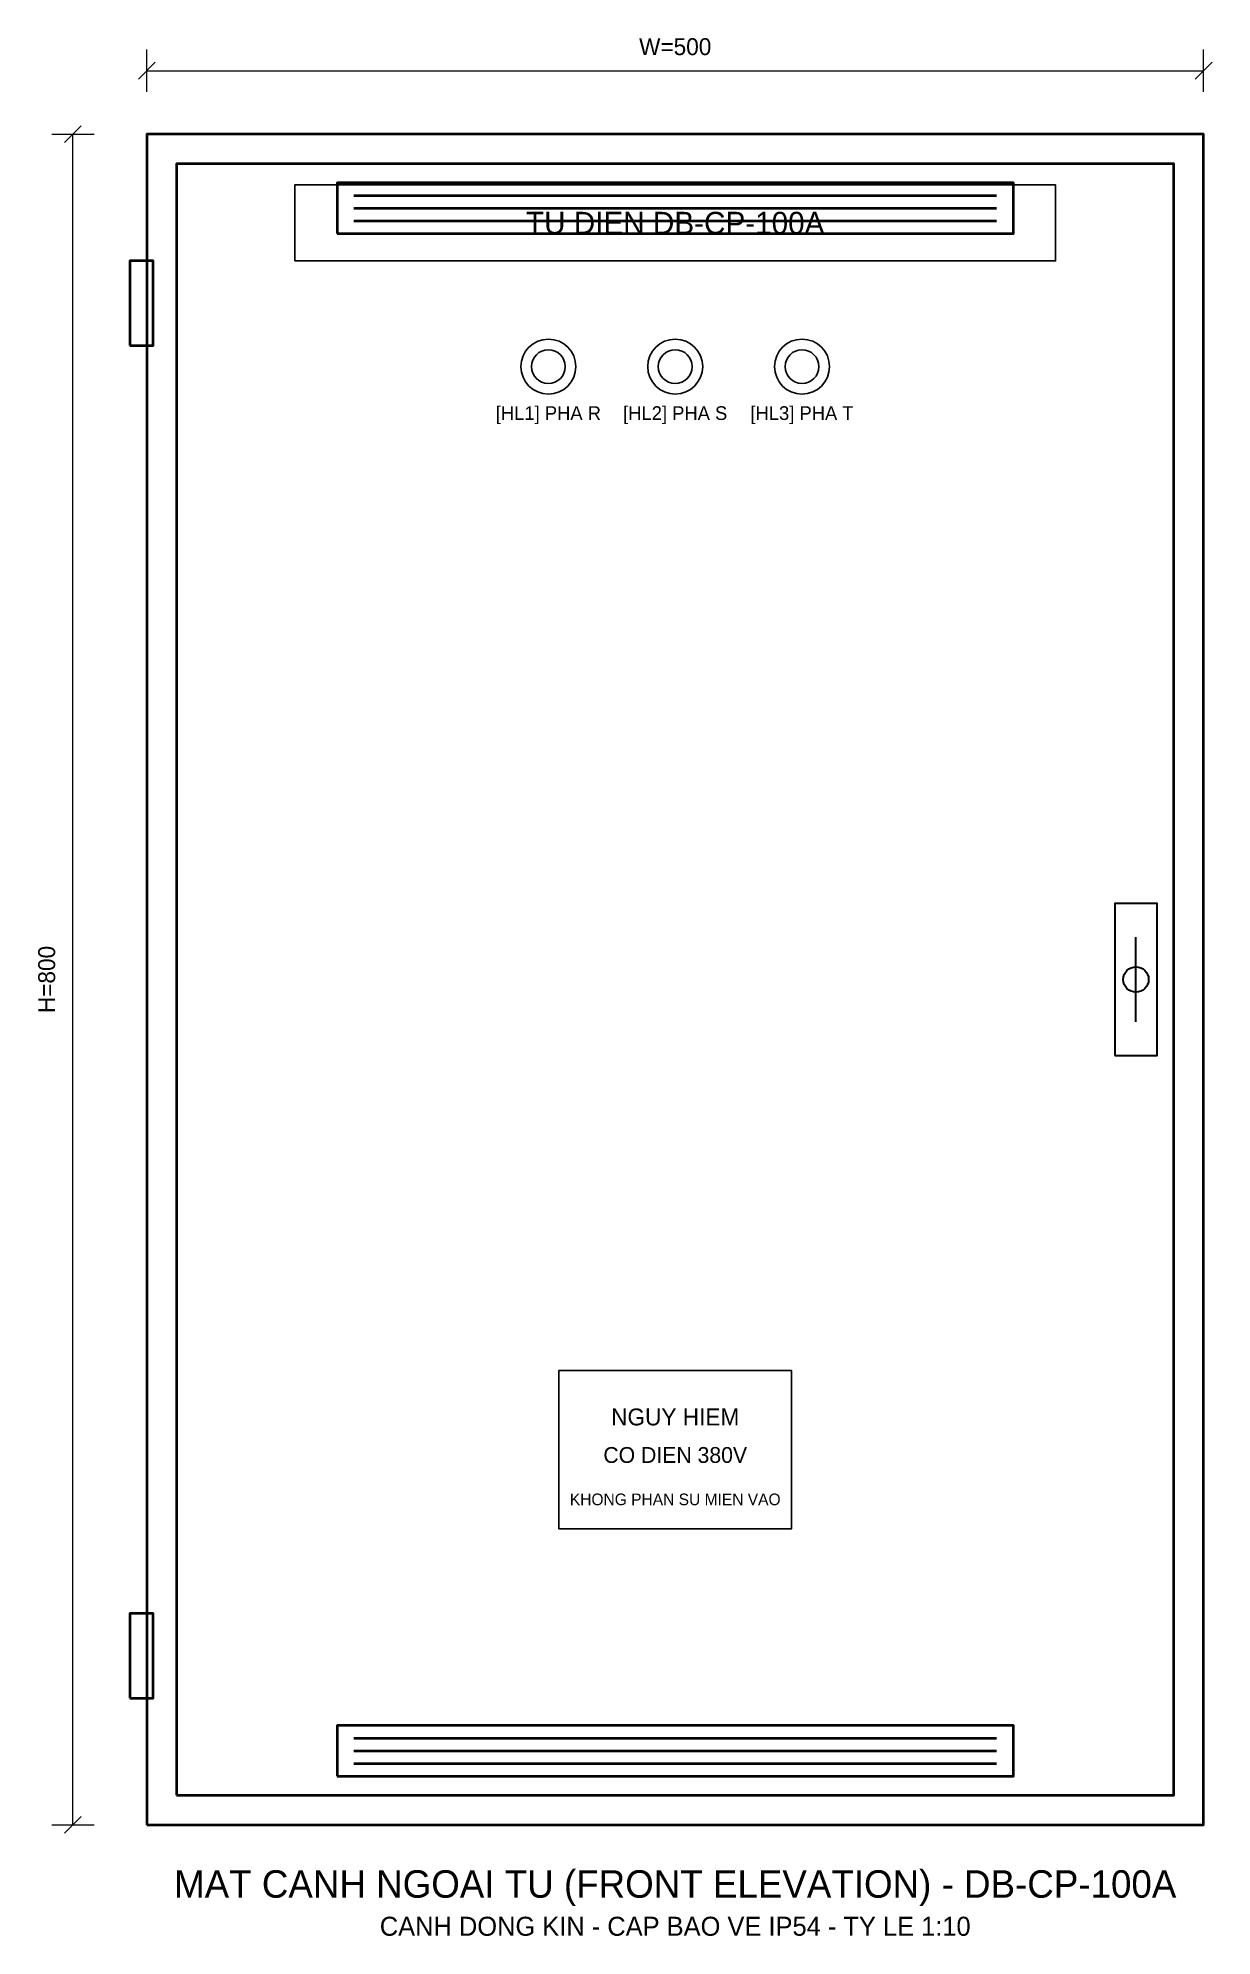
# Model space of a CAD drawing. Header units: metres. Extents: x 48 to 3590, y 45 to 946.
# Drawn here: x 48 to 604, y 47 to 946 of the extents above; entities that cross this region are included whole.
import ezdxf
from ezdxf.enums import TextEntityAlignment as Align

# ---------------------------------------------------------------- set-up
doc = ezdxf.new("R2010")
doc.units = ezdxf.units.M
for name, color, linetype, lineweight in [('0_DEVICES', 7, 'Continuous', 30), ('0_DIM', 1, 'Continuous', 15), ('0_DOOR_ITEMS', 1, 'Continuous', 25), ('0_FRAME', 6, 'Continuous', 40), ('0_PLATE', 4, 'Continuous', 25), ('0_TEXT', 7, 'Continuous', 20), ('0_TEXT_TITLE', 3, 'Continuous', 30)]:
    doc.layers.add(name, color=color, linetype=linetype, lineweight=lineweight)

msp = doc.modelspace()

# ---------------------------------------------------------------- texts
at = {"layer": '0_TEXT', "color": 1}
msp.add_text('W=500', height=8, dxfattribs=at).set_placement((350, 935), align=Align.BOTTOM_CENTER)
msp.add_text('[HL1] PHA R', height=6.5, dxfattribs=at).set_placement((290, 768), align=Align.MIDDLE_CENTER)
at = {"layer": '0_TEXT', "color": 2}
for s, height, p in [('[HL2] PHA S', 6.5, (350, 768)), ('KHONG PHAN SU MIEN VAO', 5.5, (350, 254))]:
    msp.add_text(s, height=height, dxfattribs=at).set_placement(p, align=Align.MIDDLE_CENTER)
at = {"layer": '0_TEXT', "color": 3}
msp.add_text('[HL3] PHA T', height=6.5, dxfattribs=at).set_placement((410, 768), align=Align.MIDDLE_CENTER)
at = {"layer": '0_TEXT', "color": 1}
msp.add_text('H=800', height=8, rotation=90, dxfattribs=at).set_placement((59, 500), align=Align.BOTTOM_CENTER)
at = {"layer": '0_TEXT'}
msp.add_text('CANH DONG KIN - CAP BAO VE IP54 - TY LE 1:10', height=9, dxfattribs=at).set_placement((350, 52), align=Align.MIDDLE_CENTER)
at = {"layer": '0_TEXT_TITLE', "color": 3}
msp.add_text('TU DIEN DB-CP-100A', height=10.5, dxfattribs=at).set_placement((350, 858), align=Align.MIDDLE_CENTER)
at = {"layer": '0_TEXT_TITLE', "color": 1}
for s, height, p in [('NGUY HIEM', 8, (350, 293)), ('CO DIEN 380V', 7.5, (350, 275))]:
    msp.add_text(s, height=height, dxfattribs=at).set_placement(p, align=Align.MIDDLE_CENTER)
at = {"layer": '0_TEXT_TITLE'}
msp.add_text('MAT CANH NGOAI TU (FRONT ELEVATION) - DB-CP-100A', height=13, dxfattribs=at).set_placement((350, 72), align=Align.MIDDLE_CENTER)

# ---------------------------------------------------------------- linework, layer by layer
at = {"layer": '0_DEVICES'}
msp.add_line((568, 480), (568, 520), dxfattribs=at)
msp.add_lwpolyline([(558, 464), (578, 464), (578, 536), (558, 536), (558, 464)], close=True, dxfattribs=at)
msp.add_circle((568, 500), 6, dxfattribs=at)
at = {"layer": '0_DIM', "color": 1}
for p, q in [((100, 920), (100, 940)), ((600, 920), (600, 940)), ((96, 926), (104, 934)), ((100, 930), (600, 930)), ((596, 926), (604, 934)), ((55, 900), (75, 900)), ((61, 896), (69, 904)), ((65, 100), (65, 900)), ((55, 100), (75, 100)), ((61, 96), (69, 104))]:
    msp.add_line(p, q, dxfattribs=at)
at = {"layer": '0_DOOR_ITEMS', "color": 2}
msp.add_lwpolyline([(295, 240), (405, 240), (405, 315), (295, 315), (295, 240)], close=True, dxfattribs=at)
at = {"layer": '0_DOOR_ITEMS', "color": 1}
for radius in [13, 8]:
    msp.add_circle((290, 790), radius, dxfattribs=at)
at = {"layer": '0_DOOR_ITEMS', "color": 2}
for radius in [13, 8]:
    msp.add_circle((350, 790), radius, dxfattribs=at)
at = {"layer": '0_DOOR_ITEMS', "color": 3}
for radius in [13, 8]:
    msp.add_circle((410, 790), radius, dxfattribs=at)
at = {"layer": '0_FRAME'}
for p, q in [((198, 871), (502, 871)), ((198, 865), (502, 865)), ((198, 859), (502, 859)), ((198, 141), (502, 141)), ((198, 135), (502, 135)), ((198, 129), (502, 129))]:
    msp.add_line(p, q, dxfattribs=at)
for points in [[(100, 100), (600, 100), (600, 900), (100, 900), (100, 100)], [(114, 114), (586, 114), (586, 886), (114, 886), (114, 114)], [(190, 853), (510, 853), (510, 877), (190, 877), (190, 853)], [(92, 800), (103, 800), (103, 840), (92, 840), (92, 800)], [(92, 160), (103, 160), (103, 200), (92, 200), (92, 160)], [(190, 123), (510, 123), (510, 147), (190, 147), (190, 123)]]:
    msp.add_lwpolyline(points, close=True, dxfattribs=at)
at = {"layer": '0_PLATE', "color": 4}
msp.add_lwpolyline([(170, 840), (530, 840), (530, 876), (170, 876), (170, 840)], close=True, dxfattribs=at)

msp.set_redraw_order([(e.dxf.handle, doc.entitydb.next_handle()) for e in msp.query("TEXT MTEXT ATTDEF DIMENSION ARC_DIMENSION")])  # texts and dimensions are drawn at this point

doc.saveas('drawing.dxf')
